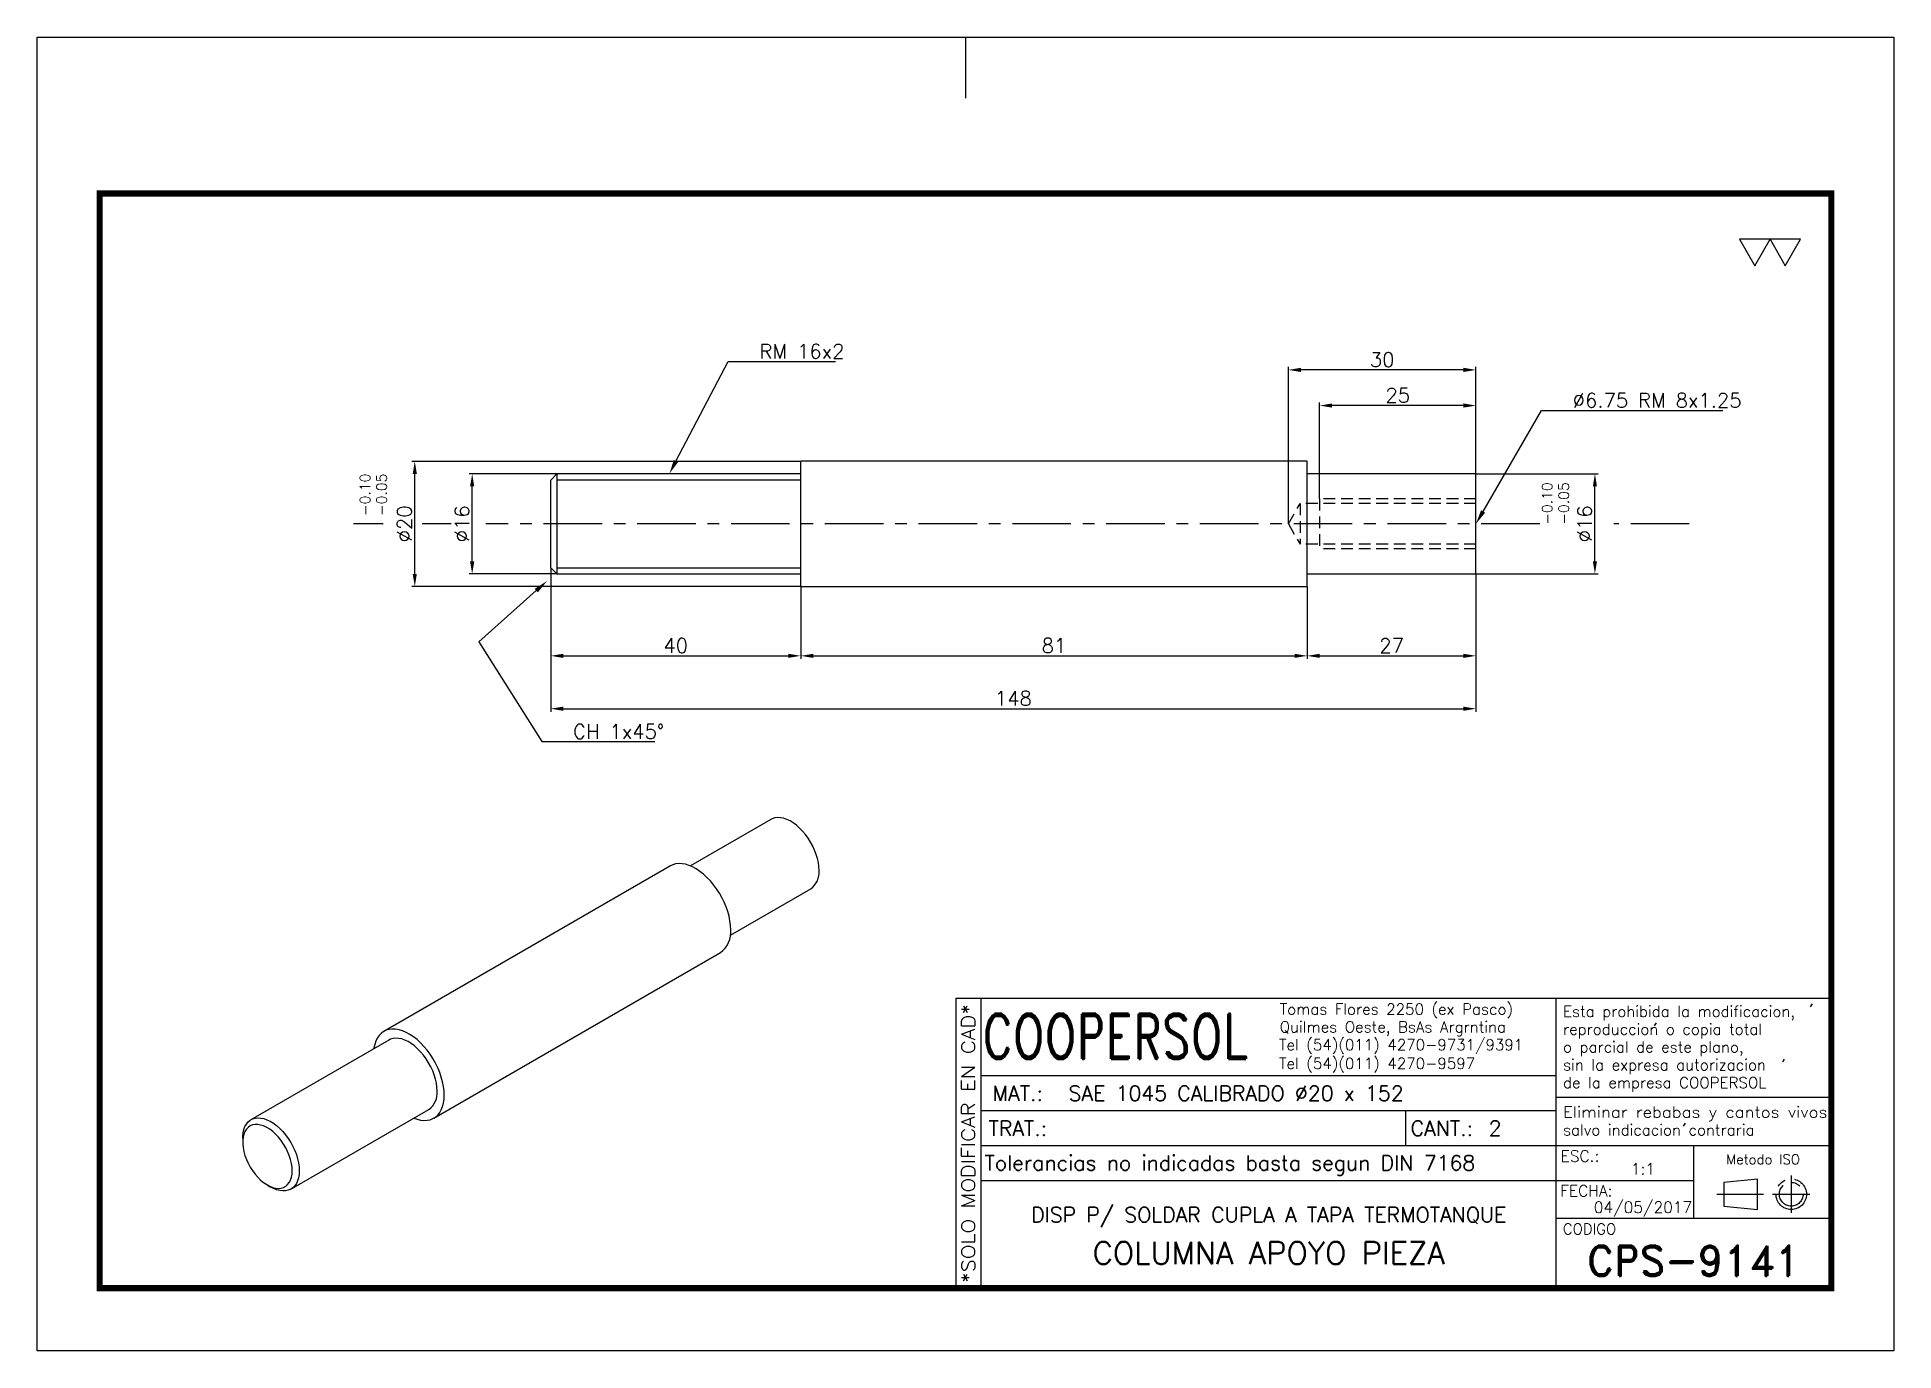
# Model space of a CAD drawing. Extents: x -13768 to 18086, y -10615 to 1188.
# Drawn here: x 420 to 717, y 384 to 594 of the extents above; entities that cross this region are included whole.
import ezdxf
from ezdxf import colors
from ezdxf.entities.mleader import LeaderData, LeaderLine
from ezdxf.enums import TextEntityAlignment as Align
from ezdxf.math import Vec2, Vec3

# ---------------------------------------------------------------- set-up
doc = ezdxf.new("R2010")
doc.units = 0
doc.header["$LTSCALE"] = 7.5
doc.header["$MEASUREMENT"] = 0
doc.linetypes.add('CENTER', pattern=[2, 1.25, -0.25, 0.25, -0.25])
doc.linetypes.add('HIDDEN', pattern=[0.375, 0.25, -0.125])
doc.layers.get('0').update_dxf_attribs({"linetype": 'CONTINUOUS'})
doc.layers.get('DEFPOINTS').update_dxf_attribs({"linetype": 'CONTINUOUS'})
for name, color, linetype in [('0-CO', 3, 'CONTINUOUS'), ('1', 1, 'CENTER'), ('CL', 1, 'CENTER'), ('CO', 3, 'CONTINUOUS'), ('FI', 1, 'CONTINUOUS'), ('OC', 1, 'HIDDEN')]:
    doc.layers.add(name, color=color, linetype=linetype)
doc.styles.add('ROMAND', font='ROMAND')
doc.styles.add('ROMANS', font='ROMANS.SHX')
doc.dimstyles.new('1', dxfattribs={"dimtxt": 2.3, "dimasz": 2, "dimexe": 0.5, "dimexo": 0.0625, "dimgap": 0.5, "dimtad": 1, "dimdec": 4, "dimdsep": 46, "dimtxsty": 'ROMANS', "dimcen": -2, "dimclrt": 7, "dimadec": 0, "dimazin": 0, "dimtfac": 0.869565, "dimtdec": 4, "dimtmove": 0, "dimatfit": 3, "dimfxl": 1, "dimtolj": 1, "dimarcsym": 0})

msp = doc.modelspace()

# ---------------------------------------------------------------- blocks, each defined once
blk = doc.blocks.new('COOPERSOLROT-02')
for p, q in [((0, 58), (175, 58)), ((0, 0), (0, 58)), ((5, 0), (5, 58)), ((120, 0), (120, 58)), ((175, 0), (175, 58)), ((5, 42.5), (120, 42.5)), ((120, 38.19), (175, 38.19)), ((5, 35.5), (120, 35.5)), ((89.89, 28.5), (89.89, 35.5)), ((5, 28.5), (175, 28.5)), ((147.5, 14), (147.5, 28.5)), ((147.5, 21.5), (5, 21.5)), ((120, 14), (175, 14)), ((0, 0), (175, 0))]:
    blk.add_line(p, q)
at = {"color": 1, "linetype": 'CENTER'}
blk.add_line((166.98, 22.51), (166.98, 15.06), dxfattribs=at)
for points in [[(152.09, 18.79), (161.93, 18.79)], [(163.26, 18.79), (170.71, 18.79)]]:
    blk.add_lwpolyline(points, dxfattribs=at)
at = {"layer": '1'}
for points in [[(170.85, 56.26), (171.21, 56.85)], [(139.66, 52.43), (140.02, 53.02)], [(165.28, 45.22), (165.64, 45.81)], [(145.46, 32.42), (145.82, 33.01)]]:
    blk.add_lwpolyline(points, dxfattribs=at)
blk.add_lwpolyline([(160.25, 18.79), (160.25, 21.83), (153.47, 21.16), (153.47, 16.41), (160.25, 15.74)], close=True, dxfattribs=at)
for radius in [3.05, 2.37]:
    blk.add_circle((166.98, 18.79), radius, dxfattribs=at)
at = {"style": 'ROMANS', "width": 0.996387}
blk.add_text('*SOLO MODIFICAR EN CAD*', height=2.7, rotation=90, dxfattribs=at).set_placement((3.77, 1.09), (3.77, 56.81), align=Align.FIT)
at = {"style": 'ROMAND', "width": 0.75}
blk.add_text('COOPERSOL', height=9, dxfattribs=at).set_placement((5.26, 45.85))
at = {"style": 'ROMANS'}
for s, p in [('MAT.:', (7.32, 37.47)), ('TRAT.:', (6.5, 30.47)), ('CANT.:', (90.89, 30.47)), ('Tolerancias no indicadas basta segun DIN 7168', (5.7, 23.56))]:
    blk.add_text(s, height=3, dxfattribs=at).set_placement(p)
for tag, height, style, p in [('CONJUNTO', 2.3, 'ROMANS', (62.5, 17.5)), ('SUBCONJUNTO', 3, 'ROMANS', (62.5, 11.5)), ('COD-PLA', 6, 'ROMAND', (147.5, 5.5)), ('DENOMINACION', 4.5, 'ROMANS', (62.5, 4.75))]:
    blk.add_attdef(tag, text='', height=height, dxfattribs=dict(style=style)).set_placement(p, align=Align.MIDDLE)
at = {"layer": '1', "style": 'ROMANS'}
for s, height, p in [('Tomas Flores 2250 (ex Pasco)', 2.2, (64.69, 54.68)), ('Esta prohibida la modificacion,', 2.2, (121.36, 54.23)), ('Quilmes Oeste, BsAs Argrntina', 2.2, (64.69, 51.12)), ('reproduccion o copia total', 2.2, (121.36, 50.67)), ('Tel (54)(011) 4270-9731/9391', 2.2, (64.55, 47.56)), ('o parcial de este plano,', 2.2, (121.36, 47.11)), ('Tel (54)(011) 4270-9597', 2.2, (64.55, 43.83)), ('sin la expresa autorizacion ', 2.2, (121.36, 43.55)), ('de la empresa COOPERSOL', 2.2, (121.36, 39.99)), ('salvo indicacion contraria', 2.2, (121.36, 30.54)), ('ESC.:', 2.25, (120.89, 25.29)), ('FECHA:', 2.25, (120.81, 18.36)), ('CODIGO', 2.16, (121.33, 10.78))]:
    blk.add_text(s, height=height, dxfattribs=at).set_placement(p)
at = {"layer": '1', "style": 'ROMANS', "width": 0.96139}
blk.add_text('Eliminar rebabas y cantos vivos', height=2.2, dxfattribs=at).set_placement((121.34, 34.1), (174.21, 34.1), align=Align.FIT)
at = {"layer": '1', "style": 'ROMANS'}
blk.add_text('Metodo ISO', height=1.948, dxfattribs=at).set_placement((161.34, 25.77), align=Align.MIDDLE)
for tag, p in [('MAT', (22.51, 37.47)), ('TRAT', (22.51, 30.47)), ('CANT', (106.49, 30.47))]:
    blk.add_attdef(tag, p, '', height=3, dxfattribs=at)
for tag, p in [('ESC', (137.33, 22.73)), ('FECHA', (137.33, 15.06))]:
    blk.add_attdef(tag, text='', height=2.25, dxfattribs=at).set_placement(p, align=Align.CENTER)
blk = doc.blocks.new('A4G')
blk.add_line((0, 148.5), (9.75, 148.5))
blk.add_lwpolyline([(0, 297), (210, 297), (210, 0), (0, 0)], close=True)
at = {"const_width": 1}
blk.add_lwpolyline([(25, 287), (200, 287), (200, 10), (25, 10)], close=True, dxfattribs=at)
blk = doc.blocks.new('*D116')
at = {"layer": 'CO', "color": 0, "lineweight": -2}
for p, q in [((502.15, 509.13), (502.15, 494.6)), ((542.15, 506.13), (542.15, 494.6)), ((504.15, 495.1), (540.15, 495.1))]:
    blk.add_line(p, q, dxfattribs=at)
at = {"layer": 'CO', "color": 0}
for points in [[(504.15, 495.43), (504.15, 494.77), (502.15, 495.1)], [(540.15, 495.43), (540.15, 494.77), (542.15, 495.1)]]:
    blk.add_solid(points, dxfattribs=at)
at = {"layer": 'DEFPOINTS', "color": 0}
for p in [(502.15, 509.19), (542.15, 506.19), (542.15, 495.1)]:
    blk.add_point(p, dxfattribs=at)
at = {"layer": 'CO', "color": 7, "insert": (522.15, 496.75), "char_height": 2.3, "attachment_point": 5, "style": 'ROMANS'}
blk.add_mtext('\\A1;40', dxfattribs=at)
blk = doc.blocks.new('*D117')
at = {"layer": 'CO', "color": 0, "lineweight": -2}
for p, q in [((542.15, 506.13), (542.15, 494.6)), ((623.15, 506.13), (623.15, 494.6)), ((544.15, 495.1), (621.15, 495.1))]:
    blk.add_line(p, q, dxfattribs=at)
at = {"layer": 'CO', "color": 0}
for points in [[(544.15, 495.43), (544.15, 494.77), (542.15, 495.1)], [(621.15, 495.43), (621.15, 494.77), (623.15, 495.1)]]:
    blk.add_solid(points, dxfattribs=at)
at = {"layer": 'DEFPOINTS', "color": 0}
for p in [(542.15, 506.19), (623.15, 506.19), (623.15, 495.1)]:
    blk.add_point(p, dxfattribs=at)
at = {"layer": 'CO', "color": 7, "insert": (582.65, 496.75), "char_height": 2.3, "attachment_point": 5, "style": 'ROMANS'}
blk.add_mtext('\\A1;81', dxfattribs=at)
blk = doc.blocks.new('*D118')
at = {"layer": 'CO', "color": 0, "lineweight": -2}
for p, q in [((650.15, 508.13), (650.15, 494.6)), ((623.15, 506.13), (623.15, 494.6)), ((625.15, 495.1), (648.15, 495.1))]:
    blk.add_line(p, q, dxfattribs=at)
at = {"layer": 'CO', "color": 0}
for points in [[(625.15, 495.43), (625.15, 494.77), (623.15, 495.1)], [(648.15, 495.43), (648.15, 494.77), (650.15, 495.1)]]:
    blk.add_solid(points, dxfattribs=at)
at = {"layer": 'DEFPOINTS', "color": 0}
for p in [(650.15, 508.19), (623.15, 506.19), (650.15, 495.1)]:
    blk.add_point(p, dxfattribs=at)
at = {"layer": 'CO', "color": 7, "insert": (636.65, 496.75), "char_height": 2.3, "attachment_point": 5, "style": 'ROMANS'}
blk.add_mtext('\\A1;27', dxfattribs=at)
blk = doc.blocks.new('*D119')
at = {"layer": 'CO', "color": 0, "lineweight": -2}
for p, q in [((502.15, 509.13), (502.15, 486.15)), ((650.15, 508.13), (650.15, 486.15)), ((504.15, 486.65), (648.15, 486.65))]:
    blk.add_line(p, q, dxfattribs=at)
at = {"layer": 'CO', "color": 0}
for points in [[(504.15, 486.98), (504.15, 486.31), (502.15, 486.65)], [(648.15, 486.98), (648.15, 486.31), (650.15, 486.65)]]:
    blk.add_solid(points, dxfattribs=at)
at = {"layer": 'DEFPOINTS', "color": 0}
for p in [(502.15, 509.19), (650.15, 508.19), (650.15, 486.65)]:
    blk.add_point(p, dxfattribs=at)
at = {"layer": 'CO', "color": 7, "insert": (576.15, 488.3), "char_height": 2.3, "attachment_point": 5, "style": 'ROMANS'}
blk.add_mtext('\\A1;148', dxfattribs=at)
blk = doc.blocks.new('*D120')
at = {"layer": 'CO', "color": 0, "lineweight": -2}
for p, q in [((542.08, 526.19), (479.91, 526.19)), ((480.41, 508.19), (480.41, 524.19)), ((542.08, 506.19), (479.91, 506.19))]:
    blk.add_line(p, q, dxfattribs=at)
at = {"layer": 'CO', "color": 0}
for points in [[(480.07, 524.19), (480.74, 524.19), (480.41, 526.19)], [(480.07, 508.19), (480.74, 508.19), (480.41, 506.19)]]:
    blk.add_solid(points, dxfattribs=at)
at = {"layer": 'DEFPOINTS', "color": 0}
for p in [(480.41, 526.19), (542.15, 526.19), (542.15, 506.19)]:
    blk.add_point(p, dxfattribs=at)
at = {"layer": 'CO', "color": 7, "insert": (478.76, 516.19), "char_height": 2.3, "attachment_point": 5, "rotation": 90, "style": 'ROMANS'}
blk.add_mtext('\\A1;%%C20', dxfattribs=at)
blk = doc.blocks.new('*D121')
at = {"layer": 'CO', "color": 0, "lineweight": -2}
for p, q in [((503.08, 524.19), (489.09, 524.19)), ((489.59, 510.19), (489.59, 522.19)), ((503.08, 508.19), (489.09, 508.19))]:
    blk.add_line(p, q, dxfattribs=at)
at = {"layer": 'CO', "color": 0}
for points in [[(489.25, 522.19), (489.92, 522.19), (489.59, 524.19)], [(489.25, 510.19), (489.92, 510.19), (489.59, 508.19)]]:
    blk.add_solid(points, dxfattribs=at)
at = {"layer": 'DEFPOINTS', "color": 0}
for p in [(489.59, 524.19), (503.15, 524.19), (503.15, 508.19)]:
    blk.add_point(p, dxfattribs=at)
at = {"layer": 'CO', "color": 7, "insert": (487.94, 516.19), "char_height": 2.3, "attachment_point": 5, "rotation": 90, "style": 'ROMANS'}
blk.add_mtext('\\A1;%%C16', dxfattribs=at)
blk = doc.blocks.new('*D122')
at = {"layer": 'CO', "color": 0, "lineweight": -2}
for p, q in [((650.21, 524.19), (669.68, 524.19)), ((669.18, 510.19), (669.18, 522.19)), ((650.21, 508.19), (669.68, 508.19))]:
    blk.add_line(p, q, dxfattribs=at)
at = {"layer": 'CO', "color": 0}
for points in [[(668.85, 522.19), (669.51, 522.19), (669.18, 524.19)], [(668.85, 510.19), (669.51, 510.19), (669.18, 508.19)]]:
    blk.add_solid(points, dxfattribs=at)
at = {"layer": 'DEFPOINTS', "color": 0}
for p in [(650.15, 524.19), (669.18, 524.19), (650.15, 508.19)]:
    blk.add_point(p, dxfattribs=at)
at = {"layer": 'CO', "color": 7, "insert": (667.53, 516.19), "char_height": 2.3, "attachment_point": 5, "rotation": 90, "style": 'ROMANS'}
blk.add_mtext('\\A1;%%C16', dxfattribs=at)
blk = doc.blocks.new('*D123')
at = {"layer": 'CO', "color": 0, "lineweight": -2}
for p, q in [((625.15, 520.26), (625.15, 535.61)), ((648.15, 535.11), (627.15, 535.11)), ((650.15, 524.26), (650.15, 535.61))]:
    blk.add_line(p, q, dxfattribs=at)
at = {"layer": 'CO', "color": 0}
for points in [[(627.15, 535.45), (627.15, 534.78), (625.15, 535.11)], [(648.15, 535.45), (648.15, 534.78), (650.15, 535.11)]]:
    blk.add_solid(points, dxfattribs=at)
at = {"layer": 'DEFPOINTS', "color": 0}
for p in [(625.15, 535.11), (650.15, 524.19), (625.15, 520.19)]:
    blk.add_point(p, dxfattribs=at)
at = {"layer": 'CO', "color": 7, "insert": (637.65, 536.76), "char_height": 2.3, "attachment_point": 5, "style": 'ROMANS'}
blk.add_mtext('\\A1;25', dxfattribs=at)
blk = doc.blocks.new('*D124')
at = {"layer": 'CO', "color": 0, "lineweight": -2}
for p, q in [((620.15, 516.26), (620.15, 541.31)), ((648.15, 540.81), (622.15, 540.81)), ((650.15, 524.26), (650.15, 541.31))]:
    blk.add_line(p, q, dxfattribs=at)
at = {"layer": 'CO', "color": 0}
for points in [[(622.15, 541.15), (622.15, 540.48), (620.15, 540.81)], [(648.15, 541.15), (648.15, 540.48), (650.15, 540.81)]]:
    blk.add_solid(points, dxfattribs=at)
at = {"layer": 'DEFPOINTS', "color": 0}
for p in [(620.15, 540.81), (650.15, 524.19), (620.15, 516.19)]:
    blk.add_point(p, dxfattribs=at)
at = {"layer": 'CO', "color": 7, "insert": (635.15, 542.46), "char_height": 2.3, "attachment_point": 5, "style": 'ROMANS'}
blk.add_mtext('\\A1;30', dxfattribs=at)
blk = doc.blocks.new('TOL')
at = {"layer": '0-CO', "style": 'ROMANS'}
for tag, p in [('TOLSUP', (2.34, 3.94)), ('TOLINF', (2.34, 1.29))]:
    blk.add_attdef(tag, p, '', height=1.64, dxfattribs=at)

# ---------------------------------------------------------------- dimensions: what is measured, and where the dimension line sits
at = {"layer": 'CO'}
for base, p1, p2, picture, middle in [((620.14745, 540.81398), (650.14745, 524.19341), (620.14745, 516.19341), '*D124', (635.14745, 542.46398)), ((625.14745, 535.11434), (650.14745, 524.19341), (625.14745, 520.19341), '*D123', (637.64745, 536.76434)), ((542.14745, 495.10013), (502.14745, 509.19341), (542.14745, 506.19341), '*D116', (522.14745, 496.75013)), ((650.14745, 486.64551), (502.14745, 509.19341), (650.14745, 508.19341), '*D119', (576.14745, 488.29551))]:
    dim = msp.add_linear_dim(base=base, p1=p1, p2=p2, dimstyle='1', dxfattribs=at)
    dim.commit()
    dim.dimension.update_dxf_attribs({"geometry": picture, "text_midpoint": middle})
for base, p1, p2, picture, middle in [((480.40779, 526.19341), (542.14745, 506.19341), (542.14745, 526.19341), '*D120', (478.75779, 516.19341)), ((489.58505, 524.19341), (503.14745, 508.19341), (503.14745, 524.19341), '*D121', (487.93505, 516.19341)), ((669.17847, 524.19341), (650.14745, 508.19341), (650.14745, 524.19341), '*D122', (667.52847, 516.19341))]:
    dim = msp.add_linear_dim(base=base, p1=p1, p2=p2, angle=90, text='%%C<>', dimstyle='1', dxfattribs=at)
    dim.commit()
    dim.dimension.update_dxf_attribs({"geometry": picture, "text_midpoint": middle})
for base, p1, p2, picture, middle in [((650.14745, 495.10013), (623.14745, 506.19341), (650.14745, 508.19341), '*D118', (636.64745, 496.75013)), ((623.14745, 495.10013), (542.14745, 506.19341), (623.14745, 506.19341), '*D117', (582.64745, 496.75013))]:
    dim = msp.add_linear_dim(base=base, p1=p1, p2=p2, dimstyle='1', override={"dimtmove": 1}, dxfattribs=at)
    dim.commit()
    dim.dimension.update_dxf_attribs({"geometry": picture, "text_midpoint": middle})

# ---------------------------------------------------------------- linework, layer by layer
for p, q in [((623.14745, 526.19341), (542.14745, 526.19341)), ((542.14745, 506.19341), (542.14745, 526.19341)), ((623.14745, 506.19341), (623.14745, 526.19341)), ((503.14745, 524.19341), (502.14745, 523.19341)), ((502.14745, 509.19341), (502.14745, 523.19341)), ((542.14745, 524.19341), (503.14745, 524.19341)), ((650.14745, 524.19341), (623.14745, 524.19341)), ((650.14745, 508.19341), (650.14745, 524.19341)), ((502.14745, 509.19341), (503.14745, 508.19341)), ((503.14745, 508.19341), (542.14745, 508.19341)), ((623.14745, 508.19341), (650.14745, 508.19341)), ((542.14745, 506.19341), (623.14745, 506.19341))]:
    msp.add_line(p, q)
at = {"layer": 'CL'}
for p, q in [((475.33844, 516.19341), (470.61316, 516.19341)), ((486.24065, 516.19341), (481.6072, 516.19341)), ((660.36844, 516.19341), (491.78261, 516.19341)), ((684.27501, 516.19341), (672.19779, 516.19341))]:
    msp.add_line(p, q, dxfattribs=at)
at = {"layer": 'CO'}
for points in [[(694.74912, 557.45583), (697.19327, 561.68922), (692.30497, 561.68922)], [(699.63743, 557.45583), (702.08158, 561.68922), (697.19327, 561.68922)]]:
    msp.add_lwpolyline(points, close=True, dxfattribs=at)
at = {"layer": 'FI'}
for p, q in [((503.14745, 524.19341), (503.14745, 508.19341)), ((542.14745, 523.19341), (503.14745, 523.19341)), ((503.14745, 509.19341), (542.14745, 509.19341)), ((537.35996, 468.94958), (524.48664, 461.51797)), ((521.28651, 461.51805), (475.46599, 435.06642)), ((530.88612, 450.43255), (543.75944, 457.86415)), ((483.46534, 421.20964), (529.28586, 447.66127)), ((476.26593, 433.68075), (454.2042, 420.94478)), ((460.60368, 409.85935), (482.66541, 422.59532)), ((452.87845, 418.01457), (452.87845, 417.36145)), ((456.83761, 410.50325), (457.4032, 410.17663))]:
    msp.add_line(p, q, dxfattribs=at)
at = {"layer": 'FI', "flags": 128}
for points in [[(545.08518, 460.79436), (545.05568, 461.40709), (544.96757, 462.04589), (544.822, 462.70244), (544.62086, 463.36817), (544.36677, 464.0344), (544.06306, 464.69245), (543.71367, 465.33374), (543.32317, 465.94991), (542.89664, 466.53293), (542.43965, 467.0752), (541.95815, 467.56965), (541.45841, 468.00982), (540.94696, 468.38999), (540.43047, 468.7052), (539.91565, 468.95133), (539.40923, 469.12519), (538.91781, 469.22449), (538.4478, 469.24796), (538.00532, 469.19528), (537.59613, 469.06713), (537.35996, 468.94958)], [(530.94304, 451.32402), (530.91306, 452.01299), (530.82343, 452.72927), (530.67511, 453.46528), (530.46966, 454.2132), (530.20927, 454.96511), (529.89669, 455.71304), (529.53523, 456.44907), (529.12874, 457.16538), (528.68151, 457.85439), (528.1983, 458.50879), (527.68421, 459.12165), (527.1447, 459.68647), (526.5855, 460.19726), (526.01252, 460.64861), (525.43184, 461.03573), (524.84962, 461.35453), (524.27202, 461.60161), (523.70518, 461.77437), (523.15509, 461.87096), (522.6276, 461.89037), (522.12829, 461.8324), (521.66245, 461.69764), (521.28651, 461.51805)], [(485.12252, 424.8724), (485.09254, 425.56137), (485.00291, 426.27765), (484.85459, 427.01365), (484.64914, 427.76158), (484.38875, 428.51349), (484.07617, 429.26142), (483.71471, 429.99744), (483.30822, 430.71376), (482.86099, 431.40277), (482.37778, 432.05717), (481.86369, 432.67003), (481.32419, 433.23485), (480.76498, 433.74564), (480.192, 434.19699), (479.61132, 434.58411), (479.0291, 434.9029), (478.4515, 435.14999), (477.88466, 435.32274), (477.33457, 435.41934), (476.80708, 435.43875), (476.30777, 435.38077), (475.84193, 435.24602), (475.4145, 435.03592), (475.03002, 434.7527), (474.69255, 434.39937), (474.40569, 433.97966), (474.17246, 433.49803), (473.99533, 432.95959), (473.8762, 432.37003), (473.86573, 432.29514)], [(483.99115, 425.52553), (483.96165, 426.13826), (483.87354, 426.77706), (483.72797, 427.43361), (483.52683, 428.09934), (483.27275, 428.76557), (482.96903, 429.42362), (482.61965, 430.06491), (482.22915, 430.68108), (481.80262, 431.2641), (481.34562, 431.80637), (480.86412, 432.30081), (480.36439, 432.74099), (479.85294, 433.12116), (479.33644, 433.43637), (478.82163, 433.6825), (478.31521, 433.85636), (477.82379, 433.95566), (477.35377, 433.97913), (476.91129, 433.92645), (476.50211, 433.7983), (476.26593, 433.68075)], [(480.26521, 421.20972), (480.76498, 421.03028), (481.32419, 420.89542), (481.86369, 420.83734), (482.37778, 420.85665), (482.86099, 420.95314), (483.30822, 421.1258), (483.71471, 421.37278), (484.07617, 421.69148), (484.38875, 422.07852), (484.64914, 422.52978), (484.85459, 423.0405), (485.00291, 423.60525), (485.09254, 424.21805), (485.12252, 424.8724)], [(452.87845, 418.01457), (452.88583, 418.30865), (452.94474, 418.86744), (453.06177, 419.38104), (453.23541, 419.84278), (453.46339, 420.24662), (453.74274, 420.58731), (454.06983, 420.8604), (454.44038, 421.06234), (454.84956, 421.19048), (455.29204, 421.24316), (455.76206, 421.2197), (456.25348, 421.12039), (456.75989, 420.94654), (457.27471, 420.7004), (457.79121, 420.38519), (458.30266, 420.00502), (458.80239, 419.56485), (459.28389, 419.0704), (459.74089, 418.52814), (460.16741, 417.94512), (460.55792, 417.32895), (460.9073, 416.68765), (461.21102, 416.0296), (461.4651, 415.36337), (461.66624, 414.69764), (461.81181, 414.0411), (461.89992, 413.40229), (461.92942, 412.78956), (461.92942, 412.78956)], [(460.79805, 412.78956), (460.76804, 413.36881), (460.67845, 413.97393), (460.53065, 414.59575), (460.32688, 415.22484), (460.07023, 415.85167), (459.76458, 416.46673), (459.41457, 417.0607), (459.02551, 417.62458), (458.60329, 418.14982), (458.15431, 418.62846), (457.68538, 419.05323), (457.20362, 419.41771), (456.71631, 419.71636), (456.23085, 419.94466), (455.7546, 420.09915), (455.29478, 420.17749), (454.85835, 420.17849), (454.45194, 420.10213), (454.0817, 419.94957), (453.75325, 419.72313), (453.47156, 419.42623), (453.24091, 419.06338), (453.06479, 418.64008), (452.94588, 418.16274), (452.88596, 417.63861), (452.88596, 417.07562), (452.94588, 416.48231), (453.06479, 415.86767), (453.24091, 415.24103), (453.47156, 414.61187), (453.75325, 413.98975), (454.0817, 413.38408), (454.45194, 412.80406), (454.85835, 412.25846), (455.29478, 411.75557), (455.7546, 411.30301), (456.23085, 410.90764), (456.71631, 410.57544), (457.20362, 410.31146), (457.68538, 410.1197), (458.15431, 410.00307), (458.60329, 409.96332), (459.02551, 410.00108), (459.41457, 410.11575), (459.76458, 410.30561), (460.07023, 410.56778), (460.32688, 410.89828), (460.53065, 411.2921), (460.67845, 411.74328), (460.76804, 412.24497), (460.79805, 412.78956)], [(461.92942, 412.78956), (461.89992, 412.21089), (461.81181, 411.67381), (461.66624, 411.18535), (461.4651, 410.75185), (461.21102, 410.37897), (460.9073, 410.07158), (460.55792, 409.83368), (460.16741, 409.66838), (459.74089, 409.57781), (459.28389, 409.56318), (458.80239, 409.62467), (458.30266, 409.76147), (457.79121, 409.97181), (457.4032, 410.17663)]]:
    msp.add_lwpolyline(points, dxfattribs=at)
at = {"layer": 'FI'}
for centre, radius, start, end in [((541.79538, 460.51778), 3.3014, 306.5065851, 4.8055953), ((526.97224, 450.91431), 3.99188, 305.4211298, 5.8910506), ((480.70135, 425.24895), 3.3014, 306.5065851, 4.8055953)]:
    msp.add_arc(centre, radius, start, end, dxfattribs=at)
at = {"layer": 'OC'}
for p, q in [((650.14745, 520.19341), (625.14745, 520.19341)), ((625.14745, 520.19341), (625.14745, 512.19341)), ((620.14745, 516.19341), (622.02384, 519.44341)), ((650.14745, 519.44341), (622.02384, 519.44341)), ((622.02384, 519.44341), (622.02384, 512.94341)), ((620.14745, 516.19341), (622.02384, 512.94341)), ((650.14745, 512.94341), (622.02384, 512.94341)), ((650.14745, 512.19341), (625.14745, 512.19341))]:
    msp.add_line(p, q, dxfattribs=at)

# ---------------------------------------------------------------- block references
at = {"rotation": 270}
msp.add_blockref('A4G', (420, 594), dxfattribs=at)
ref = msp.add_blockref('COOPERSOLROT-02', (567, 394), dxfattribs=dict(xscale=0.8, yscale=0.8, zscale=0.8))
ref.add_attrib('COD-PLA', 'CPS-9141', dxfattribs={"height": 4.8, "style": 'ROMAND'}).set_placement((685, 398.4), align=Align.MIDDLE)
ref.add_attrib('FECHA', '04/05/2017', dxfattribs={"layer": '1', "height": 1.8, "style": 'ROMANS'}).set_placement((676.86774, 406.0488), align=Align.CENTER)
ref.add_attrib('MAT', 'SAE 1045 CALIBRADO %%c20 x 152', (585.00423, 423.97452), dxfattribs={"layer": '1', "height": 2.4, "style": 'ROMANS'})
ref.add_attrib('ESC', '1:1', dxfattribs={"layer": '1', "height": 1.8, "style": 'ROMANS'}).set_placement((676.86774, 412.18284), align=Align.CENTER)
ref.add_attrib('CANT', '2', (652.19247, 418.37452), dxfattribs={"layer": '1', "height": 2.4, "style": 'ROMANS'})
ref.add_attrib('DENOMINACION', 'COLUMNA APOYO PIEZA', dxfattribs={"height": 3.6, "style": 'ROMANS'}).set_placement((617, 399.63025), align=Align.MIDDLE)
ref.add_attrib('SUBCONJUNTO', 'DISP P/ SOLDAR CUPLA A TAPA TERMOTANQUE', dxfattribs={"height": 2.4, "style": 'ROMANS'}).set_placement((617, 405.58228), align=Align.MIDDLE)
at = {"layer": 'CO', "rotation": 90}
for p in [(477.20947, 515.14284), (666.30354, 513.75747)]:
    msp.add_blockref('TOL', p, dxfattribs=at).add_auto_attribs({'TOLINF': '-0.05', 'TOLSUP': '-0.10'})

msp.set_redraw_order([(e.dxf.handle, doc.entitydb.next_handle()) for e in msp.query("TEXT MTEXT ATTDEF DIMENSION ARC_DIMENSION")])  # texts and dimensions are drawn at this point

# ---------------------------------------------------------------- leaders
at = {"layer": 'CO'}
ml = msp.add_multileader_mtext('Standard', dxfattribs=at)
ml.set_content('RM 16x2', color=7, style='ROMANS')
ml.set_leader_properties(color=256, linetype='ByLayer', lineweight=-1)
ml.build(insert=Vec2(0, 0))
ml.multileader.update_dxf_attribs({"text_left_attachment_type": 6, "text_right_attachment_type": 5, "dogleg_length": 4, "arrow_head_size": 2.3})
ctx = ml.context
ctx.base_point, ctx.char_height, ctx.arrow_head_size, ctx.landing_gap_size, ctx.plane_origin = Vec3(534.532, 542.15247), 2.3, 2.3, 1, Vec3(521.11915, 524.19341)
ctx.left_attachment, ctx.right_attachment = 6, 5
notes = []
notes.append((ctx, [(0, (1, 1, 0), (530.532, 542.15247), (1, 0), 4, [(0, [(521.11915, 524.19341)], 0, [])])]))
ctx.mtext.insert, ctx.mtext.flow_direction = Vec3(535.532, 544.91247), 5
ml = msp.add_multileader_mtext('Standard', dxfattribs=at)
ml.set_content('%%C6.75 RM 8x1.25', color=7, style='ROMANS')
ml.set_leader_properties(color=256, linetype='ByLayer', lineweight=-1)
ml.build(insert=Vec2(0, 0))
ml.multileader.update_dxf_attribs({"text_left_attachment_type": 6, "text_right_attachment_type": 5, "dogleg_length": 4, "arrow_head_size": 2.3})
ctx = ml.context
ctx.base_point, ctx.char_height, ctx.arrow_head_size, ctx.landing_gap_size, ctx.plane_origin = Vec3(664.63107, 534.33374), 2.3, 2.3, 1, Vec3(650.14745, 516.19341)
ctx.left_attachment, ctx.right_attachment = 6, 5
notes.append((ctx, [(0, (1, 1, 0), (660.63107, 534.33374), (1, 0), 4, [(0, [(650.14745, 516.19341)], 0, [])])]))
ctx.mtext.insert, ctx.mtext.flow_direction = Vec3(665.63107, 537.09374), 5
ml = msp.add_multileader_mtext('Standard', dxfattribs=at)
ml.set_content('CH 1x45%%D', color=7, style='ROMANS')
ml.set_leader_properties(color=256, linetype='ByLayer', lineweight=-1)
ml.build(insert=Vec2(0, 0))
ml.multileader.update_dxf_attribs({"text_left_attachment_type": 6, "text_right_attachment_type": 5, "dogleg_length": 4, "arrow_head_size": 2.3})
ctx = ml.context
ctx.base_point, ctx.char_height, ctx.arrow_head_size, ctx.landing_gap_size, ctx.plane_origin = Vec3(504.7294, 481.39618), 2.3, 2.3, 1, Vec3(501.56052, 507.05626)
ctx.left_attachment, ctx.right_attachment = 6, 5
notes.append((ctx, [(0, (1, 1, 0), (500.7294, 481.39618), (1, 0), 4, [(0, [(501.56052, 507.05626), (490.64865, 497.34904)], 0, [])])]))
ctx.mtext.insert, ctx.mtext.flow_direction = Vec3(505.7294, 484.15618), 5
for ctx, leaders in notes:
    for number, flags, end, landing, length, lines in leaders:
        leader = LeaderData()
        leader.index, (leader.has_last_leader_line, leader.has_dogleg_vector, leader.attachment_direction) = number, flags
        leader.last_leader_point, leader.dogleg_vector, leader.dogleg_length = Vec3(end), Vec3(landing), length
        for number, points, colour, breaks in lines:
            line = LeaderLine()
            line.index, line.vertices, line.color, line.breaks = number, Vec3.list(points), colors.encode_raw_color(colour), breaks
            leader.lines.append(line)
        ctx.leaders.append(leader)

doc.saveas('drawing.dxf')
